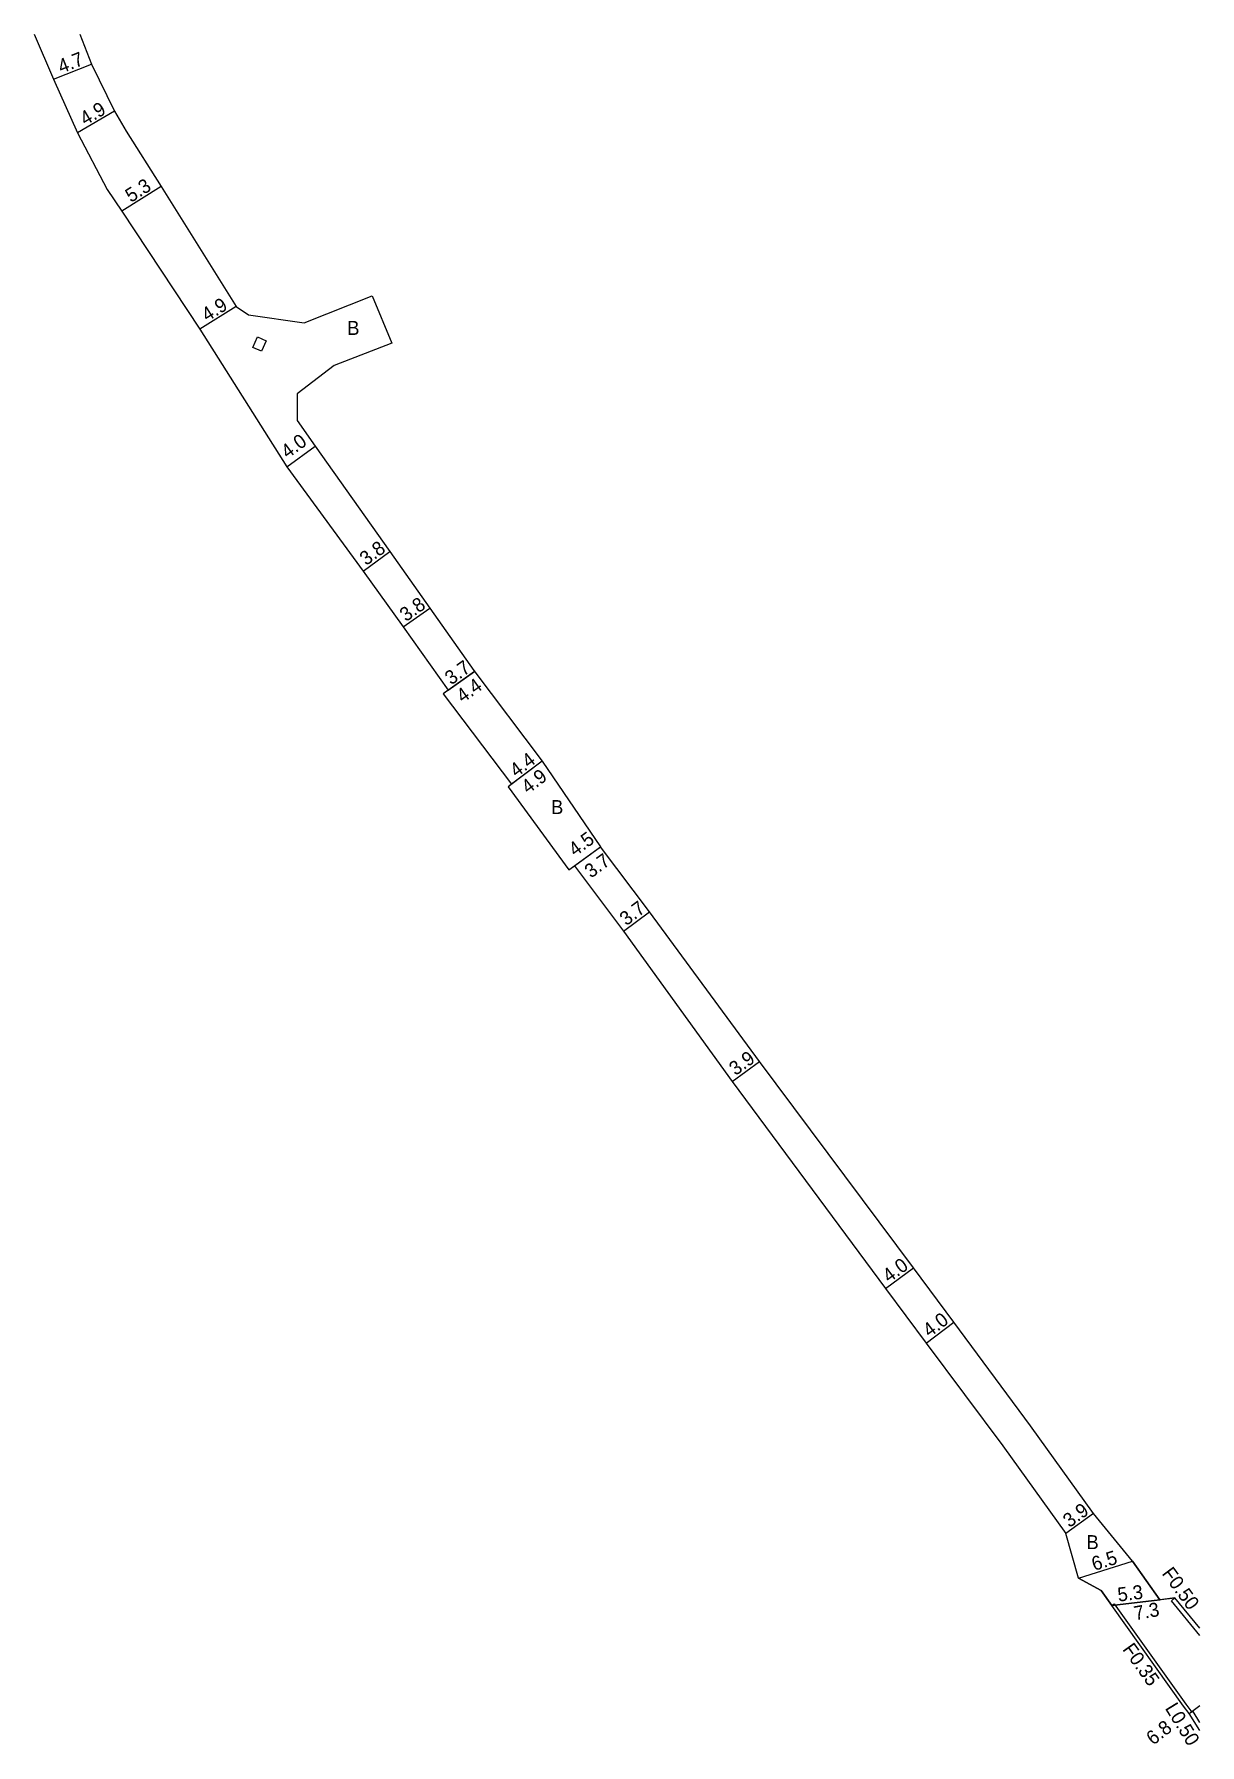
# Model space of a CAD drawing. Header units: metres. Extents: x -4000 to 0, y -102000 to -99000.
# Drawn here: x -3333.4 to -3200, y -99195.7 to -99000 of the extents above; entities that cross this region are included whole.
import ezdxf

# ---------------------------------------------------------------- set-up
doc = ezdxf.new("R2010")
doc.units = ezdxf.units.M
doc.header["$LTSCALE"] = 2.5
for name, color, linetype in [('側溝・桝', 7, 'Continuous'), ('幅員', 7, 'Continuous'), ('舗装', 7, 'Continuous'), ('道路', 7, 'Continuous')]:
    doc.layers.add(name, color=color, linetype=linetype)
doc.styles.get("Standard").update_dxf_attribs({"font": ''})
doc.styles.get('Standard').set_extended_font_data('@MS PGothic')

msp = doc.modelspace()

# ---------------------------------------------------------------- texts
at = {"layer": '側溝・桝'}
for s, rotation, p in [('F0.50', 306.3951, (-3204.41, -99176.14)), ('F0.35', 305.5243, (-3208.91, -99184.81)), ('L0.50', 301.5111, (-3204.03, -99191.54))]:
    msp.add_text(s, height=1.6, rotation=rotation, dxfattribs=at).set_placement(p)
at = {"layer": '幅員'}
for s, rotation, p in [('4.7', 21.2425, (-3330.34, -99004.51)), ('4.9', 30.5792, (-3327.59, -99010.5)), ('5.3', 32.1918, (-3322.36, -99019.31)), ('4.9', 31.9792, (-3313.63, -99032.94)), ('4.0', 36.2086, (-3304.43, -99048.62)), ('3.8', 36.2086, (-3295.43, -99060.86)), ('3.8', 35.2267, (-3290.87, -99067.28)), ('3.7', 35.4383, (-3285.7, -99074.52)), ('4.4', 35.4383, (-3284.38, -99076.57)), ('4.4', 37.0558, (-3278.23, -99085.09)), ('4.9', 37.0558, (-3276.9, -99086.98)), ('4.5', 36.1433, (-3271.52, -99094.14)), ('3.7', 36.1433, (-3269.69, -99096.63)), ('3.7', 36.9452, (-3265.65, -99102.08)), ('3.9', 35.7525, (-3253.15, -99119.22)), ('4.0', 36.5554, (-3235.57, -99142.92)), ('4.0', 36.8433, (-3230.95, -99149.16)), ('3.9', 35.7451, (-3214.93, -99170.94)), ('6.5', 17.3535, (-3212.09, -99175.84)), ('5.3', 6.8964, (-3209.32, -99179.35)), ('7.3', 10.3236, (-3207.39, -99181.49)), ('6.8', 38.0413, (-3205.34, -99195.84))]:
    msp.add_text(s, height=1.6, rotation=rotation, dxfattribs=at).set_placement(p)
at = {"layer": '舗装'}
for p in [(-3297.59, -99034.41), (-3274.26, -99089.23), (-3212.97, -99173.34)]:
    msp.add_text('B', height=1.6, dxfattribs=at).set_placement(p)

# ---------------------------------------------------------------- linework, layer by layer
at = {"layer": '側溝・桝'}
msp.add_lwpolyline([(-3306.87, -99035.09), (-3307.4, -99036.27), (-3308.4, -99035.83), (-3307.88, -99034.64), (-3306.87, -99035.09)], close=True, dxfattribs=at)
for points in [[(-3210.08, -99179.8), (-3209.8, -99179.59), (-3201.59, -99191.09), (-3200.9, -99191.98)], [(-3200, -99183.22), (-3203.23, -99179.24), (-3202.84, -99178.92)], [(-3200, -99193.16), (-3200.77, -99191.9), (-3201.2, -99192.16)]]:
    msp.add_lwpolyline(points, dxfattribs=at)
at = {"layer": '幅員'}
for points in [[(-3331.22, -99005.13), (-3326.88, -99003.44)], [(-3324.24, -99008.8), (-3328.46, -99011.3)], [(-3318.9, -99017.42), (-3323.39, -99020.25)], [(-3310.32, -99031.17), (-3314.48, -99033.76)], [(-3304.5, -99049.52), (-3301.27, -99047.15)], [(-3295.78, -99061.43), (-3292.71, -99059.18)], [(-3291.2, -99067.82), (-3288.14, -99065.66)], [(-3283.02, -99072.91), (-3286.6, -99075.46)], [(-3286.03, -99075.06), (-3283.02, -99072.91)], [(-3275.27, -99083.17), (-3279.18, -99086.12)], [(-3275.27, -99083.17), (-3278.78, -99085.82)], [(-3272.24, -99095.63), (-3268.6, -99092.97)], [(-3271.59, -99095.15), (-3268.6, -99092.97)], [(-3265.97, -99102.63), (-3263.01, -99100.41)], [(-3253.55, -99119.82), (-3250.39, -99117.54)], [(-3235.97, -99143.52), (-3232.76, -99141.14)], [(-3231.34, -99149.77), (-3228.14, -99147.37)], [(-3212.16, -99169.26), (-3215.33, -99171.54)], [(-3213.9, -99176.67), (-3207.7, -99174.73)], [(-3210.08, -99179.8), (-3202.84, -99178.92)], [(-3210.08, -99179.8), (-3204.57, -99179.13)], [(-3201.2, -99192.16), (-3200, -99191.22)]]:
    msp.add_lwpolyline(points, dxfattribs=at)
at = {"layer": '道路'}
for points in [[(-3333.43, -99000), (-3331.22, -99005.13), (-3328.46, -99011.3), (-3325.09, -99017.76), (-3323.39, -99020.25), (-3314.48, -99033.76), (-3304.5, -99049.52)], [(-3328.21, -99000), (-3326.88, -99003.44), (-3324.24, -99008.8), (-3322.89, -99011.09), (-3318.9, -99017.42), (-3310.32, -99031.17), (-3308.9, -99032.1), (-3302.52, -99033.03), (-3294.73, -99029.93)], [(-3294.73, -99029.93), (-3292.48, -99035.36)], [(-3292.48, -99035.36), (-3299.11, -99037.91), (-3303.34, -99041.13), (-3303.34, -99044.21), (-3301.27, -99047.15), (-3292.71, -99059.18), (-3288.14, -99065.66), (-3283.09, -99072.81), (-3275.27, -99083.17), (-3268.6, -99092.97)], [(-3304.5, -99049.52), (-3295.78, -99061.43), (-3291.2, -99067.82), (-3286.03, -99075.06), (-3286.6, -99075.46), (-3278.78, -99085.82), (-3279.18, -99086.12), (-3272.24, -99095.63), (-3271.59, -99095.15), (-3265.97, -99102.63), (-3253.55, -99119.82), (-3235.97, -99143.52), (-3231.34, -99149.77), (-3222.53, -99161.53), (-3215.33, -99171.54)], [(-3263.01, -99100.41), (-3268.6, -99092.97)], [(-3200, -99182.38), (-3202.84, -99178.92), (-3204.57, -99179.13), (-3207.7, -99174.73), (-3212.16, -99169.26), (-3219.38, -99159.22), (-3228.14, -99147.37), (-3232.76, -99141.14), (-3250.39, -99117.54), (-3263.01, -99100.41)], [(-3210.08, -99179.8), (-3211.3, -99178.08), (-3213.9, -99176.67), (-3215.33, -99171.54)], [(-3204.57, -99179.13), (-3207.7, -99174.73)], [(-3213.9, -99176.67), (-3211.3, -99178.08), (-3210.08, -99179.8)], [(-3200, -99194.11), (-3201.2, -99192.16), (-3201.87, -99191.3), (-3210.08, -99179.8)]]:
    msp.add_lwpolyline(points, dxfattribs=at)
msp.add_lwpolyline([(-3204.57, -99179.13), (-3210.08, -99179.8), (-3211.3, -99178.08), (-3213.9, -99176.67), (-3207.7, -99174.73)], close=True, dxfattribs=at)

msp.set_redraw_order([(e.dxf.handle, doc.entitydb.next_handle()) for e in msp.query("TEXT MTEXT ATTDEF DIMENSION ARC_DIMENSION")])  # texts and dimensions are drawn at this point

doc.saveas('drawing.dxf')
